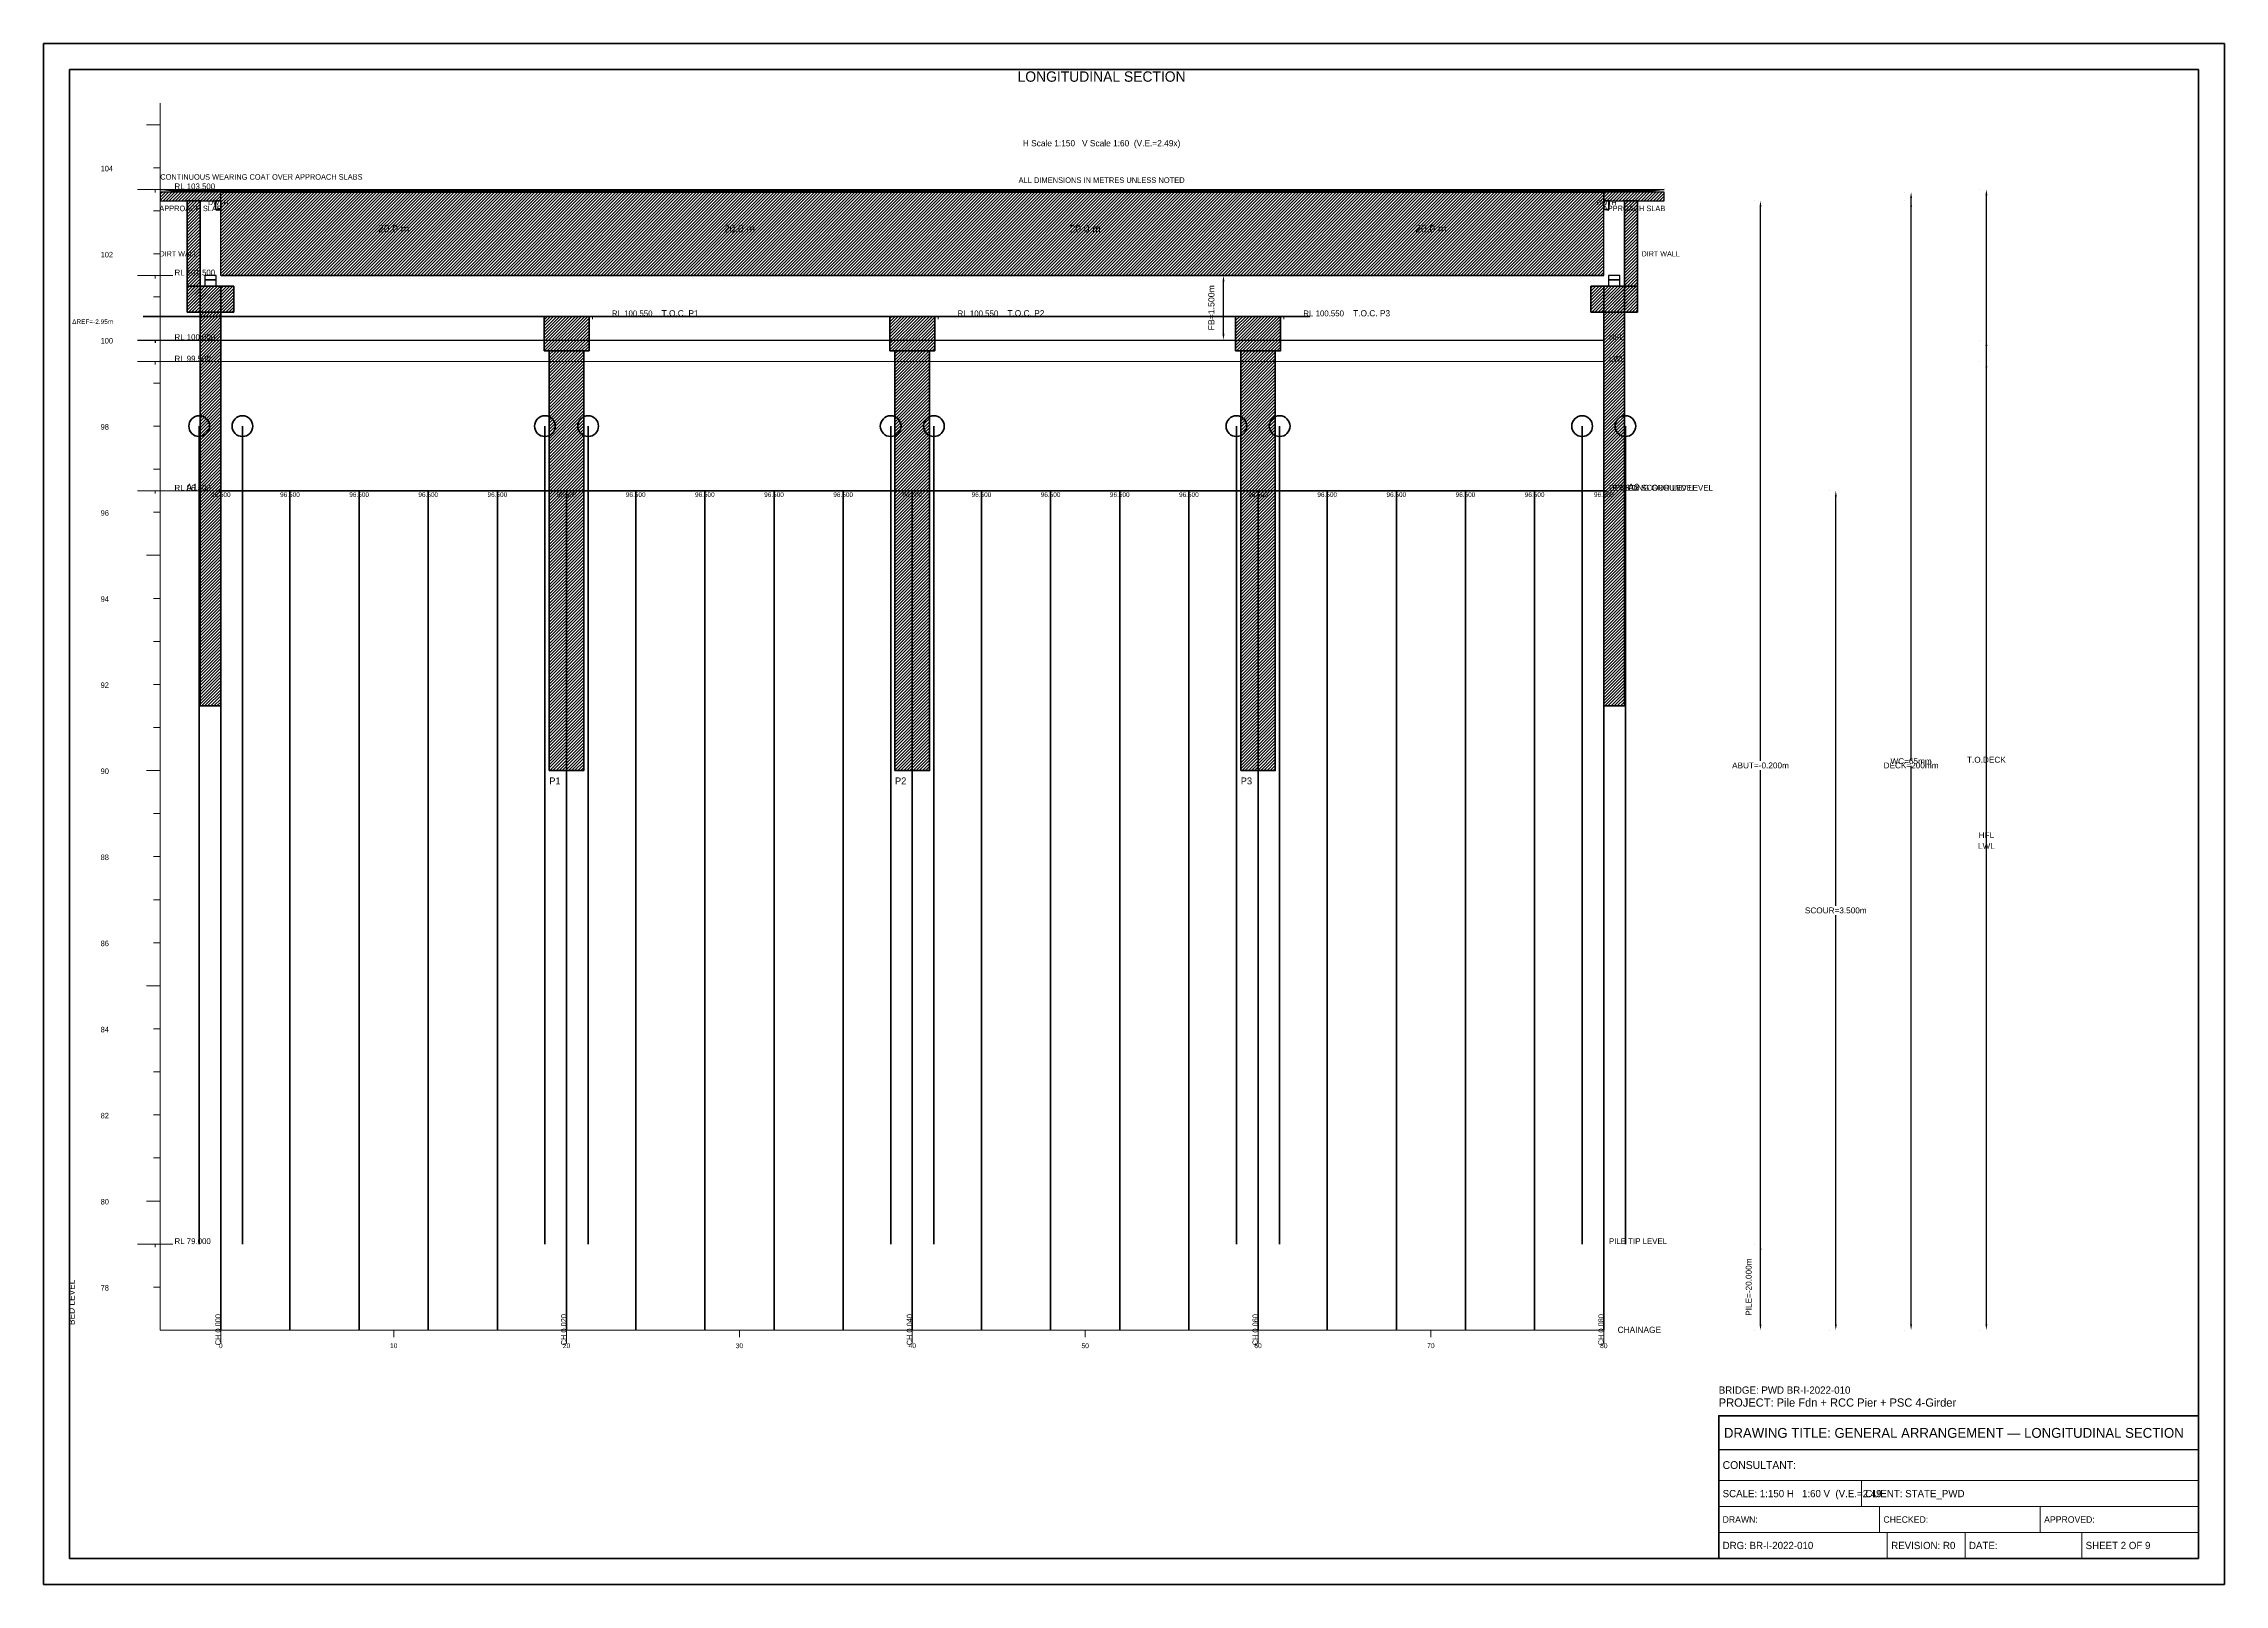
# Model space of a CAD drawing. Header units: metres. Extents: x 0 to 841, y 0 to 594.
import ezdxf
from ezdxf.enums import TextEntityAlignment as Align

# ---------------------------------------------------------------- set-up
doc = ezdxf.new("R2010")
doc.units = ezdxf.units.M
doc.linetypes.add('DASHED', pattern=[0.5, 0.375, -0.125])
doc.linetypes.add('DASHED2', pattern=[0.25, 0.1875, -0.0625])
for name, color, linetype, lineweight in [('ABUT-PROF', 4, 'Continuous', 50), ('BORDER-INNER', 7, 'Continuous', 35), ('BORDER-OUTER', 7, 'Continuous', 70), ('CIVIL-CHAINAGE', 7, 'Continuous', 18), ('CIVIL-GROUND', 3, 'Continuous', 35), ('CIVIL-HFL', 5, 'DASHED', 25), ('CIVIL-LWL', 4, 'DASHED', 18), ('CIVIL-ROAD', 7, 'Continuous', 25), ('CIVIL-SCOUR', 1, 'DASHED2', 18), ('DIM-CHAINAGE', 3, 'Continuous', 18), ('DIM-LEVEL', 3, 'Continuous', 18), ('DIM-LINEAR', 3, 'Continuous', 18), ('FOUND-PILE', 4, 'Continuous', 35), ('STRUC-HATCHING', 8, 'Continuous', 18), ('STRUC-SECTION', 2, 'Continuous', 35), ('SUB-ABUT', 3, 'Continuous', 35), ('SUB-BEARING', 5, 'Continuous', 25), ('SUB-DIRT-WALL', 3, 'Continuous', 35), ('SUB-PIER', 2, 'Continuous', 35), ('SUPER-DECK', 2, 'Continuous', 50), ('SUPER-WEARING', 8, 'Continuous', 25), ('TEXT-GENERAL', 7, 'Continuous', 18), ('TEXT-HEADER', 7, 'Continuous', 25), ('TEXT-LEVEL', 5, 'Continuous', 18), ('TEXT-SPEC', 7, 'Continuous', 13), ('TEXT-TITLE', 7, 'Continuous', 25), ('TITLEBLK-BOX', 7, 'Continuous', 50), ('TITLEBLK-TEXT', 7, 'Continuous', 18)]:
    doc.layers.add(name, color=color, linetype=linetype, lineweight=lineweight)
doc.styles.add('BRIDGE_STD', font='Arial.ttf')
doc.dimstyles.new('pmb100', dxfattribs={"dimtxt": 2.5, "dimasz": 0.9375, "dimexe": 2.5, "dimexo": 2.5, "dimtad": 0, "dimtih": 1, "dimdec": 0, "dimtxsty": 'BRIDGE_STD', "dimcen": 2.5, "dimazin": 3, "dimtfac": 1, "dimtmove": 0, "dimatfit": 3})

msp = doc.modelspace()

# ---------------------------------------------------------------- hatches: boundary and pattern name
at = {"layer": 'STRUC-HATCHING'}
h = msp.add_hatch(dxfattribs=at)
h.set_pattern_fill('ANSI31', scale=0.266667)
h.paths.add_polyline_path([(45, 533.41), (68.33, 533.41), (68.33, 536.73), (45, 536.73)])
h = msp.add_hatch(dxfattribs=at)
h.set_pattern_fill('ANSI31', scale=0.266667)
h.paths.add_polyline_path([(55.35, 490.51), (60.33, 490.51), (60.33, 533.41), (55.35, 533.41)])
h = msp.add_hatch(dxfattribs=at)
h.set_pattern_fill('ANSI31', scale=0.2666667)
h.paths.add_polyline_path([(68.33, 504.61), (601.67, 504.61), (601.67, 536.73), (68.33, 536.73)])
h = msp.add_hatch(dxfattribs=at)
h.set_pattern_fill('ANSI31', scale=0.2666667)
h.paths.add_polyline_path([(601.67, 533.41), (625, 533.41), (625, 536.73), (601.67, 536.73)])
h = msp.add_hatch(dxfattribs=at)
h.set_pattern_fill('ANSI31', scale=0.2666667)
h.paths.add_polyline_path([(609.67, 490.51), (614.65, 490.51), (614.65, 533.41), (609.67, 533.41)])
h = msp.add_hatch(dxfattribs=at)
h.set_pattern_fill('ANSI31', scale=0.266667)
h.paths.add_polyline_path([(55.35, 490.51), (73.31, 490.51), (73.31, 500.46), (55.35, 500.46)])
h = msp.add_hatch(dxfattribs=at)
h.set_pattern_fill('ANSI31', scale=0.266667)
h.paths.add_polyline_path([(60.33, 338.65), (68.33, 338.65), (68.33, 500.46), (60.33, 500.46)])
h = msp.add_hatch(dxfattribs=at)
h.set_pattern_fill('ANSI31', scale=0.2666667)
h.paths.add_polyline_path([(596.69, 490.51), (614.65, 490.51), (614.65, 500.46), (596.69, 500.46)])
h = msp.add_hatch(dxfattribs=at)
h.set_pattern_fill('ANSI31', scale=0.2666667)
h.paths.add_polyline_path([(601.67, 338.65), (609.67, 338.65), (609.67, 500.46), (601.67, 500.46)])
h = msp.add_hatch(dxfattribs=at)
h.set_pattern_fill('ANSI31', scale=0.266667)
h.paths.add_polyline_path([(193, 475.57), (210.33, 475.57), (210.33, 488.85), (193, 488.85)])
h = msp.add_hatch(dxfattribs=at)
h.set_pattern_fill('ANSI31', scale=0.266667)
h.paths.add_polyline_path([(326.33, 475.57), (343.67, 475.57), (343.67, 488.85), (326.33, 488.85)])
h = msp.add_hatch(dxfattribs=at)
h.set_pattern_fill('ANSI31', scale=0.2666667)
h.paths.add_polyline_path([(459.67, 475.57), (477, 475.57), (477, 488.85), (459.67, 488.85)])
h = msp.add_hatch(dxfattribs=at)
h.set_pattern_fill('ANSI31', scale=0.266667)
h.paths.add_polyline_path([(195, 313.75), (208.33, 313.75), (208.33, 475.57), (195, 475.57)])
h = msp.add_hatch(dxfattribs=at)
h.set_pattern_fill('ANSI31', scale=0.266667)
h.paths.add_polyline_path([(328.33, 313.75), (341.67, 313.75), (341.67, 475.57), (328.33, 475.57)])
h = msp.add_hatch(dxfattribs=at)
h.set_pattern_fill('ANSI31', scale=0.266667)
h.paths.add_polyline_path([(461.67, 313.75), (475, 313.75), (475, 475.57), (461.67, 475.57)])
at = {"layer": 'SUPER-WEARING'}
h = msp.add_hatch(dxfattribs=at)
h.set_pattern_fill('SOLID')
h.paths.add_polyline_path([(45, 537.81), (625, 537.81), (616.33, 536.73), (53.67, 536.73)])

# ---------------------------------------------------------------- linework, layer by layer
at = {"layer": 'ABUT-PROF', "lineweight": 35}
for points in [[(66.33, 530.09), (68.33, 530.09), (68.33, 533.41), (66.33, 533.41), (66.33, 530.09)], [(601.67, 530.09), (603.67, 530.09), (603.67, 533.41), (601.67, 533.41), (601.67, 530.09)]]:
    msp.add_lwpolyline(points, dxfattribs=at)
at = {"layer": 'BORDER-INNER'}
msp.add_lwpolyline([(10, 10), (831, 10), (831, 584), (10, 584), (10, 10)], dxfattribs=at)
at = {"layer": 'BORDER-OUTER'}
msp.add_lwpolyline([(0, 0), (841, 0), (841, 594), (0, 594), (0, 0)], dxfattribs=at)
at = {"layer": 'CIVIL-CHAINAGE'}
for p, q in [((45, 98), (601.67, 98)), ((68.33, 98), (68.33, 95.33)), ((68.33, 96), (68.33, 92.8)), ((135, 98), (135, 95.33)), ((201.67, 98), (201.67, 95.33)), ((201.67, 96), (201.67, 92.8)), ((268.33, 98), (268.33, 95.33)), ((335, 98), (335, 95.33)), ((335, 96), (335, 92.8)), ((401.67, 98), (401.67, 95.33)), ((468.33, 98), (468.33, 95.33)), ((468.33, 96), (468.33, 92.8)), ((535, 98), (535, 95.33)), ((601.67, 98), (601.67, 95.33)), ((601.67, 96), (601.67, 92.8))]:
    msp.add_line(p, q, dxfattribs=at)
at = {"layer": 'CIVIL-GROUND', "color": 3}
for p, q in [((67, 421.63), (69.67, 421.63)), ((93.67, 421.63), (96.33, 421.63)), ((120.33, 421.63), (123, 421.63)), ((147, 421.63), (149.67, 421.63)), ((173.67, 421.63), (176.33, 421.63)), ((200.33, 421.63), (203, 421.63)), ((227, 421.63), (229.67, 421.63)), ((253.67, 421.63), (256.33, 421.63)), ((280.33, 421.63), (283, 421.63)), ((307, 421.63), (309.67, 421.63)), ((333.67, 421.63), (336.33, 421.63)), ((360.33, 421.63), (363, 421.63)), ((387, 421.63), (389.67, 421.63)), ((413.67, 421.63), (416.33, 421.63)), ((440.33, 421.63), (443, 421.63)), ((467, 421.63), (469.67, 421.63)), ((493.67, 421.63), (496.33, 421.63)), ((520.33, 421.63), (523, 421.63)), ((547, 421.63), (549.67, 421.63)), ((573.67, 421.63), (576.33, 421.63)), ((600.33, 421.63), (603, 421.63))]:
    msp.add_line(p, q, dxfattribs=at)
at = {"layer": 'CIVIL-GROUND', "color": 8, "linetype": 'DASHED2'}
for p, q in [((68.33, 421.63), (68.33, 98)), ((95, 421.63), (95, 98)), ((121.67, 421.63), (121.67, 98)), ((148.33, 421.63), (148.33, 98)), ((175, 421.63), (175, 98)), ((201.67, 421.63), (201.67, 98)), ((228.33, 421.63), (228.33, 98)), ((255, 421.63), (255, 98)), ((281.67, 421.63), (281.67, 98)), ((308.33, 421.63), (308.33, 98)), ((335, 421.63), (335, 98)), ((361.67, 421.63), (361.67, 98)), ((388.33, 421.63), (388.33, 98)), ((415, 421.63), (415, 98)), ((441.67, 421.63), (441.67, 98)), ((468.33, 421.63), (468.33, 98)), ((495, 421.63), (495, 98)), ((521.67, 421.63), (521.67, 98)), ((548.33, 421.63), (548.33, 98)), ((575, 421.63), (575, 98)), ((601.67, 421.63), (601.67, 98))]:
    msp.add_line(p, q, dxfattribs=at)
at = {"layer": 'CIVIL-GROUND', "color": 3}
msp.add_lwpolyline([(68.33, 421.63), (95, 421.63), (121.67, 421.63), (148.33, 421.63), (175, 421.63), (201.67, 421.63), (228.33, 421.63), (255, 421.63), (281.67, 421.63), (308.33, 421.63), (335, 421.63), (361.67, 421.63), (388.33, 421.63), (415, 421.63), (441.67, 421.63), (468.33, 421.63), (495, 421.63), (521.67, 421.63), (548.33, 421.63), (575, 421.63), (601.67, 421.63)], dxfattribs=at)
at = {"layer": 'CIVIL-HFL'}
for p, q in [((36.2, 479.72), (49.8, 479.72)), ((43, 479.72), (43, 478.59))]:
    msp.add_line(p, q, dxfattribs=at)
at = {"layer": 'CIVIL-HFL', "color": 5}
msp.add_line((45, 479.72), (601.67, 479.72), dxfattribs=at)
at = {"layer": 'CIVIL-LWL'}
for p, q in [((36.2, 471.42), (49.8, 471.42)), ((43, 471.42), (43, 470.29))]:
    msp.add_line(p, q, dxfattribs=at)
at = {"layer": 'CIVIL-LWL', "color": 4}
msp.add_line((45, 471.42), (601.67, 471.42), dxfattribs=at)
at = {"layer": 'CIVIL-ROAD', "lineweight": 25}
for points in [[(45, 533.41), (68.33, 533.41), (68.33, 536.73), (45, 536.73), (45, 533.41)], [(601.67, 533.41), (625, 533.41), (625, 536.73), (601.67, 536.73), (601.67, 533.41)]]:
    msp.add_lwpolyline(points, dxfattribs=at)
at = {"layer": 'CIVIL-SCOUR'}
for p, q in [((36.2, 421.63), (49.8, 421.63)), ((43, 421.63), (43, 420.5))]:
    msp.add_line(p, q, dxfattribs=at)
at = {"layer": 'CIVIL-SCOUR', "color": 1}
msp.add_line((45, 421.63), (601.67, 421.63), dxfattribs=at)
at = {"layer": 'DIM-LEVEL'}
for p, q in [((45, 98), (45, 571)), ((39.67, 562.7), (45, 562.7)), ((42.33, 546.11), (45, 546.11)), ((36.2, 537.81), (49.8, 537.81)), ((43, 537.81), (43, 536.67)), ((42.33, 529.51), (45, 529.51)), ((36.2, 504.61), (49.8, 504.61)), ((42.33, 512.91), (45, 512.91)), ((43, 504.61), (43, 503.48)), ((42.33, 496.32), (45, 496.32)), ((204.87, 488.85), (218.47, 488.85)), ((211.67, 488.85), (211.67, 487.71)), ((338.2, 488.85), (351.8, 488.85)), ((345, 488.85), (345, 487.71)), ((471.53, 488.85), (485.13, 488.85)), ((478.33, 488.85), (478.33, 487.71)), ((39.67, 479.72), (45, 479.72)), ((42.33, 463.12), (45, 463.12)), ((42.33, 446.53), (45, 446.53)), ((42.33, 429.93), (45, 429.93)), ((42.33, 413.33), (45, 413.33)), ((39.67, 396.74), (45, 396.74)), ((42.33, 380.14), (45, 380.14)), ((42.33, 363.54), (45, 363.54)), ((42.33, 346.95), (45, 346.95)), ((42.33, 330.35), (45, 330.35)), ((39.67, 313.75), (45, 313.75)), ((42.33, 297.16), (45, 297.16)), ((42.33, 280.56), (45, 280.56)), ((42.33, 263.96), (45, 263.96)), ((42.33, 247.37), (45, 247.37)), ((39.67, 230.77), (45, 230.77)), ((42.33, 214.18), (45, 214.18)), ((42.33, 197.58), (45, 197.58)), ((42.33, 180.98), (45, 180.98)), ((42.33, 164.39), (45, 164.39)), ((39.67, 147.79), (45, 147.79)), ((36.2, 131.19), (49.8, 131.19)), ((42.33, 131.19), (45, 131.19)), ((43, 131.19), (43, 130.06)), ((42.33, 114.6), (45, 114.6))]:
    msp.add_line(p, q, dxfattribs=at)
at = {"layer": 'FOUND-PILE', "lineweight": 35}
for p, q in [((60, 446.53), (60, 131.19)), ((76.67, 446.53), (76.67, 131.19)), ((193.33, 446.53), (193.33, 131.19)), ((210, 446.53), (210, 131.19)), ((326.67, 446.53), (326.67, 131.19)), ((343.33, 446.53), (343.33, 131.19)), ((460, 446.53), (460, 131.19)), ((476.67, 446.53), (476.67, 131.19)), ((593.33, 446.53), (593.33, 131.19)), ((610, 446.53), (610, 131.19))]:
    msp.add_line(p, q, dxfattribs=at)
at = {"layer": 'FOUND-PILE'}
for centre in [(60, 446.53), (76.67, 446.53), (193.33, 446.53), (210, 446.53), (326.67, 446.53), (343.33, 446.53), (460, 446.53), (476.67, 446.53), (593.33, 446.53), (610, 446.53)]:
    msp.add_circle(centre, 4, dxfattribs=at)
at = {"layer": 'STRUC-SECTION', "color": 8, "linetype": 'DASHED'}
for p in [(221.67, 488.85), (355, 488.85), (488.33, 488.85)]:
    msp.add_line(p, (38.33, 488.85), dxfattribs=at)
at = {"layer": 'SUB-ABUT', "lineweight": 40}
for points in [[(55.35, 490.51), (73.31, 490.51), (73.31, 500.46), (55.35, 500.46), (55.35, 490.51)], [(60.33, 338.65), (68.33, 338.65), (68.33, 500.46), (60.33, 500.46), (60.33, 338.65)], [(596.69, 490.51), (614.65, 490.51), (614.65, 500.46), (596.69, 500.46), (596.69, 490.51)], [(601.67, 338.65), (609.67, 338.65), (609.67, 500.46), (601.67, 500.46), (601.67, 338.65)]]:
    msp.add_lwpolyline(points, dxfattribs=at)
at = {"layer": 'SUB-ABUT', "lineweight": 30}
for points in [[(62.13, 500.46), (66.53, 500.46), (66.53, 502.95), (62.13, 502.95), (62.13, 500.46)], [(603.47, 500.46), (607.87, 500.46), (607.87, 502.95), (603.47, 502.95), (603.47, 500.46)]]:
    msp.add_lwpolyline(points, dxfattribs=at)
at = {"layer": 'SUB-BEARING', "lineweight": 30}
for points in [[(62.13, 502.95), (66.53, 502.95), (66.53, 504.61), (62.13, 504.61), (62.13, 502.95)], [(603.47, 502.95), (607.87, 502.95), (607.87, 504.61), (603.47, 504.61), (603.47, 502.95)]]:
    msp.add_lwpolyline(points, dxfattribs=at)
at = {"layer": 'SUB-DIRT-WALL', "lineweight": 40}
for points in [[(55.35, 490.51), (60.33, 490.51), (60.33, 533.41), (55.35, 533.41), (55.35, 490.51)], [(609.67, 490.51), (614.65, 490.51), (614.65, 533.41), (609.67, 533.41), (609.67, 490.51)]]:
    msp.add_lwpolyline(points, dxfattribs=at)
at = {"layer": 'SUB-PIER', "lineweight": 40}
for points in [[(193, 475.57), (210.33, 475.57), (210.33, 488.85), (193, 488.85), (193, 475.57)], [(326.33, 475.57), (343.67, 475.57), (343.67, 488.85), (326.33, 488.85), (326.33, 475.57)], [(459.67, 475.57), (477, 475.57), (477, 488.85), (459.67, 488.85), (459.67, 475.57)], [(195, 313.75), (208.33, 313.75), (208.33, 475.57), (195, 475.57), (195, 313.75)], [(328.33, 313.75), (341.67, 313.75), (341.67, 475.57), (328.33, 475.57), (328.33, 313.75)], [(461.67, 313.75), (475, 313.75), (475, 475.57), (461.67, 475.57), (461.67, 313.75)]]:
    msp.add_lwpolyline(points, dxfattribs=at)
at = {"layer": 'SUPER-DECK'}
for p, q in [((68.33, 536.73), (601.67, 536.73)), ((68.33, 504.61), (601.67, 504.61))]:
    msp.add_line(p, q, dxfattribs=at)
at = {"layer": 'SUPER-DECK', "lineweight": 25}
for p, q in [((68.33, 504.61), (68.33, 536.73)), ((601.67, 504.61), (601.67, 536.73))]:
    msp.add_line(p, q, dxfattribs=at)
at = {"layer": 'SUPER-WEARING', "lineweight": 25}
msp.add_lwpolyline([(45, 537.81), (625, 537.81), (616.33, 536.73), (53.67, 536.73), (45, 537.81)], dxfattribs=at)
at = {"layer": 'TITLEBLK-BOX', "lineweight": 50}
msp.add_lwpolyline([(646, 10), (831, 10), (831, 65), (646, 65), (646, 10)], dxfattribs=at)
at = {"layer": 'TITLEBLK-BOX', "lineweight": 30}
msp.add_lwpolyline([(646, 52), (831, 52), (831, 65), (646, 65), (646, 52)], dxfattribs=at)
at = {"layer": 'TITLEBLK-BOX', "lineweight": 18}
for points in [[(646, 40), (831, 40), (831, 52), (646, 52), (646, 40)], [(646, 30), (701, 30), (701, 40), (646, 40), (646, 30)], [(701, 30), (831, 30), (831, 40), (701, 40), (701, 30)], [(646, 20), (708, 20), (708, 30), (646, 30), (646, 20)], [(708, 20), (770, 20), (770, 30), (708, 30), (708, 20)], [(770, 20), (831, 20), (831, 30), (770, 30), (770, 20)], [(646, 10), (711, 10), (711, 20), (646, 20), (646, 10)], [(711, 10), (741, 10), (741, 20), (711, 20), (711, 10)], [(741, 10), (786, 10), (786, 20), (741, 20), (741, 10)], [(786, 10), (831, 10), (831, 20), (786, 20), (786, 10)]]:
    msp.add_lwpolyline(points, dxfattribs=at)

# ---------------------------------------------------------------- texts
at = {"layer": 'CIVIL-GROUND', "color": 3}
msp.add_text('EXISTING GROUND LEVEL', height=2.2667, dxfattribs=at).set_placement((605, 421.63))
at = {"layer": 'CIVIL-HFL', "color": 5}
msp.add_text('HFL', height=2.267, dxfattribs=at).set_placement((603.67, 479.72))
at = {"layer": 'CIVIL-LWL', "color": 4}
msp.add_text('LWL', height=2.267, dxfattribs=at).set_placement((603.67, 471.42))
at = {"layer": 'CIVIL-SCOUR', "color": 1}
msp.add_text('DESIGN SCOUR LEVEL', height=2.2667, dxfattribs=at).set_placement((603.67, 421.63))
at = {"layer": 'DIM-CHAINAGE'}
for s, p in [('CH 0.000', (68.33, 92.16)), ('CH 0.020', (201.67, 92.16)), ('CH 0.040', (335, 92.16)), ('CH 0.060', (468.33, 92.16)), ('CH 0.080', (601.67, 92.16))]:
    msp.add_text(s, height=2.133, rotation=90, dxfattribs=at).set_placement(p)
at = {"layer": 'TEXT-GENERAL'}
for p in [(135, 521.21), (268.33, 521.21), (401.67, 521.21), (535, 521.21)]:
    msp.add_text('20.0 m', height=2.933, dxfattribs=at).set_placement(p, align=Align.CENTER)
for s, height, p in [('A1', 2.667, (55, 421.63)), ('A2', 2.667, (611, 421.63)), ('P1', 2.667, (195, 308.42)), ('P2', 2.667, (328.33, 308.42)), ('P3', 2.667, (461.67, 308.42)), ('PILE TIP LEVEL', 2.2667, (603.67, 131.19))]:
    msp.add_text(s, height=height, dxfattribs=at).set_placement(p)
at = {"layer": 'TEXT-HEADER'}
msp.add_text('LONGITUDINAL SECTION', height=4, dxfattribs=at).set_placement((408, 579.3), align=Align.CENTER)
for s, p in [('T.O.C. P1', (238.33, 488.85)), ('T.O.C. P2', (371.67, 488.85)), ('T.O.C. P3', (505, 488.85))]:
    msp.add_text(s, height=2.4, dxfattribs=at).set_placement(p)
at = {"layer": 'TEXT-LEVEL'}
for s, height, p in [('104', 2.133, (22, 544.77)), ('RL 103.500', 2.267, (50.48, 537.81)), ('102', 2.133, (22, 511.58)), ('RL 101.500', 2.267, (50.48, 504.61)), ('RL 100.550', 2.267, (219.15, 488.85)), ('RL 100.550', 2.267, (352.48, 488.85)), ('RL 100.550', 2.267, (485.81, 488.85)), ('100', 2.133, (22, 478.39)), ('RL 100.000', 2.267, (50.48, 479.72)), ('RL 99.500', 2.267, (50.48, 471.42)), ('98', 2.133, (22, 445.19)), ('RL 96.500', 2.267, (50.48, 421.63)), ('96', 2.133, (22, 412)), ('94', 2.133, (22, 378.81)), ('92', 2.133, (22, 345.61)), ('90', 2.133, (22, 312.42)), ('88', 2.133, (22, 279.23)), ('86', 2.133, (22, 246.04)), ('84', 2.133, (22, 212.84)), ('82', 2.133, (22, 179.65)), ('80', 2.133, (22, 146.46)), ('RL 79.000', 2.267, (50.48, 131.19)), ('78', 2.133, (22, 113.26)), ('CHAINAGE', 2.4, (607, 96.93))]:
    msp.add_text(s, height=height, dxfattribs=at).set_placement(p)
at = {"layer": 'TEXT-LEVEL', "color": 8}
for p in [(68.33, 419.23), (95, 419.23), (121.67, 419.23), (148.33, 419.23), (175, 419.23), (201.67, 419.23), (228.33, 419.23), (255, 419.23), (281.67, 419.23), (308.33, 419.23), (335, 419.23), (361.67, 419.23), (388.33, 419.23), (415, 419.23), (441.67, 419.23), (468.33, 419.23), (495, 419.23), (521.67, 419.23), (548.33, 419.23), (575, 419.23), (601.67, 419.23)]:
    msp.add_text('96.500', height=1.8, dxfattribs=at).set_placement(p, align=Align.CENTER)
at = {"layer": 'TEXT-LEVEL'}
msp.add_text('BED LEVEL', height=2.4, rotation=90, dxfattribs=at).set_placement((12, 100))
for s, height, p in [('0', 1.87, (68.33, 91.07)), ('10', 1.867, (135, 91.07)), ('20', 1.867, (201.67, 91.07)), ('30', 1.867, (268.33, 91.07)), ('40', 1.867, (335, 91.07)), ('50', 1.867, (401.67, 91.07)), ('60', 1.867, (468.33, 91.07)), ('70', 1.867, (535, 91.07)), ('80', 1.867, (601.67, 91.07))]:
    msp.add_text(s, height=height, dxfattribs=at).set_placement(p, align=Align.CENTER)
at = {"layer": 'TEXT-SPEC'}
for s, height, p in [('H Scale 1:150   V Scale 1:60  (V.E.=2.49x)', 2.4, (408, 554.4)), ('APPROACH SLAB', 2.1333, (56.67, 529.41)), ('APPROACH SLAB', 2.1333, (613.33, 529.41))]:
    msp.add_text(s, height=height, dxfattribs=at).set_placement(p, align=Align.CENTER)
at = {"layer": 'TEXT-SPEC', "color": 8}
for s, height, p in [('CONTINUOUS WEARING COAT OVER APPROACH SLABS', 2.1333, (45, 541.54)), ('ΔREF=-2.95m', 1.8, (11, 485.91)), ('ΔREF=-2.95m', 1.8, (11, 485.91)), ('ΔREF=-2.95m', 1.8, (11, 485.91))]:
    msp.add_text(s, height=height, dxfattribs=at).set_placement(p)
msp.add_text('ALL DIMENSIONS IN METRES UNLESS NOTED', height=2.16, dxfattribs=at).set_placement((408, 540.3), align=Align.CENTER)
at = {"layer": 'TEXT-SPEC', "color": 4}
for p in [(67.33, 531.75), (602.67, 531.75)]:
    msp.add_text('DWTH', height=1.867, dxfattribs=at).set_placement(p, align=Align.CENTER)
at = {"layer": 'TEXT-SPEC'}
for p in [(44.69, 511.96), (616.25, 511.96)]:
    msp.add_text('DIRT WALL', height=2, dxfattribs=at).set_placement(p)
at = {"layer": 'TEXT-TITLE'}
for s, height, p in [('PROJECT: Pile Fdn + RCC Pier + PSC 4-Girder', 3.2, (646, 68.5)), ('DRAWING TITLE: GENERAL ARRANGEMENT — LONGITUDINAL SECTION', 3.8, (648, 56.5))]:
    msp.add_text(s, height=height, dxfattribs=at).set_placement(p)
at = {"layer": 'TITLEBLK-TEXT'}
for s, height, p in [('BRIDGE: PWD BR-I-2022-010', 2.8, (646, 73.5)), ('CONSULTANT: ', 3, (647.5, 44.5)), ('SCALE: 1:150 H   1:60 V  (V.E.=2.49', 2.8, (647.5, 33.6)), ('CLIENT: STATE_PWD', 2.8, (702.5, 33.6)), ('DRAWN: ', 2.5, (647.5, 23.75)), ('CHECKED: ', 2.5, (709.5, 23.75)), ('APPROVED: ', 2.5, (771.5, 23.75)), ('DRG: BR-I-2022-010', 2.8, (647.5, 13.6)), ('REVISION: R0', 2.8, (712.5, 13.6)), ('DATE: ', 2.8, (742.5, 13.6)), ('SHEET 2 OF 9', 2.8, (787.5, 13.6))]:
    msp.add_text(s, height=height, dxfattribs=at).set_placement(p)

# ---------------------------------------------------------------- dimensions: what is measured, and where the dimension line sits
at = {"layer": 'DIM-LINEAR'}
for base, p1, p2, text, override in [((662.1, 98), (662.1, 98), (662.1, 533.41), 'ABUT=-0.200m', {"dimtxt": 2.266667, "dimasz": 2.266667, "dimgap": 0.906667, "dimclrt": 3}), ((720.18, 98), (720.18, 98), (720.18, 533.41), 'DECK=200mm', {"dimtxt": 2.266667, "dimasz": 2.266667, "dimgap": 0.906667, "dimclrt": 3}), ((720.18, 98), (720.18, 98), (720.18, 536.73), 'WC=65mm', {"dimtxt": 2.266667, "dimasz": 2.266667, "dimgap": 0.906667, "dimclrt": 3}), ((749.22, 98), (749.22, 98), (749.22, 537.81), 'T.O.DECK', {"dimtxt": 2.266667, "dimasz": 2.266667, "dimgap": 0.906667, "dimclrt": 3}), ((455, 479.72), (441.67, 479.72), (441.67, 504.61), 'FB=1.500m', {"dimtxt": 2.4, "dimasz": 2.4, "dimgap": 0.96, "dimclrt": 3}), ((749.22, 98), (749.22, 98), (749.22, 479.72), 'HFL', {"dimtxt": 2.266667, "dimasz": 2.266667, "dimgap": 0.906667, "dimclrt": 3}), ((749.22, 98), (749.22, 98), (749.22, 471.42), 'LWL', {"dimtxt": 2.266667, "dimasz": 2.266667, "dimgap": 0.906667, "dimclrt": 3}), ((691.14, 98), (691.14, 98), (691.14, 421.63), 'SCOUR=3.500m', {"dimtxt": 2.266667, "dimasz": 2.266667, "dimgap": 0.906667, "dimclrt": 3}), ((662.1, 98), (662.1, 98), (662.1, 131.19), 'PILE=-20.000m', {"dimtxt": 2.266667, "dimasz": 2.266667, "dimgap": 0.906667, "dimclrt": 3})]:
    msp.add_linear_dim(base=base, p1=p1, p2=p2, angle=90, text=text, dimstyle='pmb100', override=override, dxfattribs=at).render()

doc.saveas('drawing.dxf')
